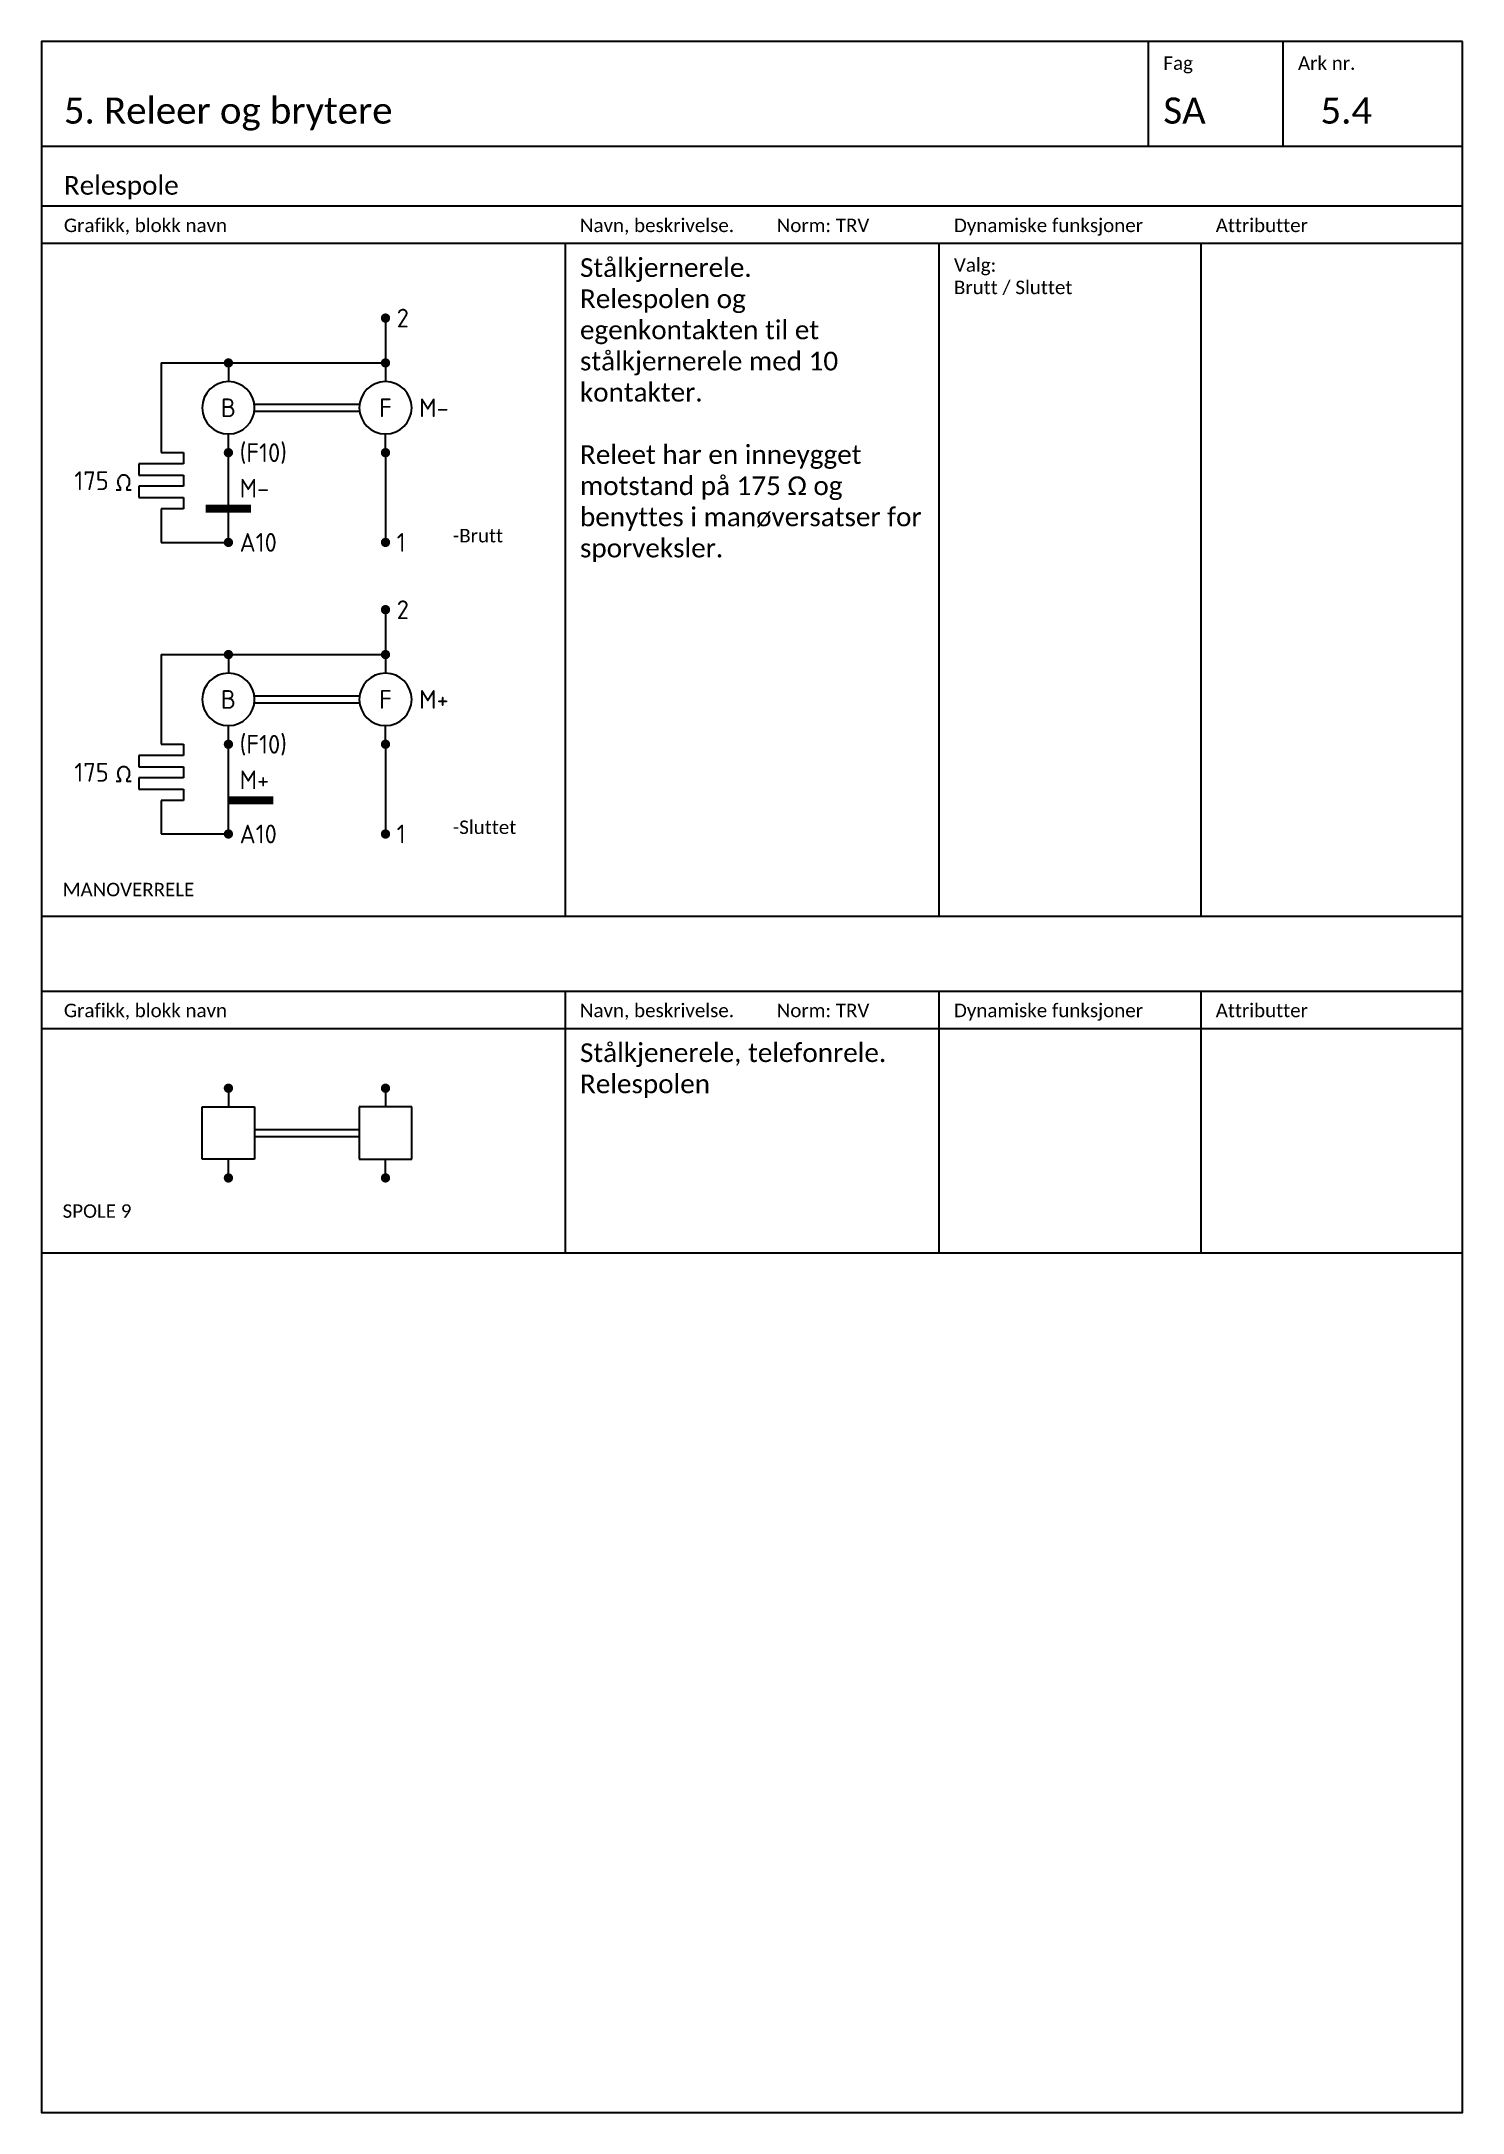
# Model space of a CAD drawing. Extents: x -220 to 1240, y -2179 to 277.
# Drawn here: x 630 to 820, y -1228 to -951 of the extents above; entities that cross this region are included whole.
import ezdxf
from ezdxf.enums import TextEntityAlignment as Align

# ---------------------------------------------------------------- set-up
doc = ezdxf.new("R2010")
doc.units = 0
for name, color, linetype in [('KOMP-TEKST25', 2, 'Continuous'), ('KOMPONENTER', 2, 'Continuous'), ('RAMME', 5, 'Continuous'), ('RAMME SYMBOLER', 4, 'Continuous'), ('RAMME TEKST', 7, 'Continuous'), ('Sig-komponenter', 2, 'Continuous')]:
    doc.layers.add(name, color=color, linetype=linetype)
doc.styles.add('Calibri', font='calibri.ttf')
doc.styles.add('ISO25', font='iso3098.shx', dxfattribs={"height": 2.5})

msp = doc.modelspace()

# ---------------------------------------------------------------- texts
at = {"layer": 'RAMME TEKST', "linetype": 'ByBlock', "style": 'Calibri'}
for s, height, p in [('Ark nr.', 1.8, (798, -954.8)), ('Fag', 1.8, (780, -954.8)), ('5. Releer og brytere', 3.5, (633, -962)), ('SA', 3.5, (780, -962)), ('5.4', 3.5, (801, -962)), ('Relespole', 2.5, (633, -971.5)), ('Grafikk, blokk navn', 1.8, (633, -976.5)), ('Navn, beskrivelse.         Norm: TRV', 1.8, (702, -976.5)), ('Dynamiske funksjoner', 1.8, (752, -976.5)), ('Attributter', 1.8, (787, -976.5)), ('-Brutt', 1.8, (685, -1018)), ('-Sluttet', 1.8, (685, -1057)), ('MANOVERRELE', 1.8, (632.83, -1065.33)), ('Grafikk, blokk navn', 1.8, (633, -1081.5)), ('Navn, beskrivelse.         Norm: TRV', 1.8, (702, -1081.5)), ('Dynamiske funksjoner', 1.8, (752, -1081.5)), ('Attributter', 1.8, (787, -1081.5)), ('SPOLE 9', 1.8, (632.83, -1108.33))]:
    msp.add_text(s, height=height, dxfattribs=at).set_placement(p)
at = {"layer": 'RAMME TEKST', "linetype": 'ByBlock', "attachment_point": 1, "style": 'Calibri'}
for s, insert, char_height, width in [('Stålkjernerele.\\PRelespolen og egenkontakten til et stålkjernerele med 10 kontakter.\\P\\PReleet har en inneygget motstand på 175 Ω og benyttes i manøversatser for sporveksler.', (702, -980), 2.5, 46), ('Valg:\\PBrutt / Sluttet', (752, -980), 1.8, 33), ('Stålkjenerele, telefonrele.\\PRelespolen', (702, -1085), 2.5, 46)]:
    msp.add_mtext(s, dxfattribs=dict(at, insert=insert, char_height=char_height, width=width))

# ---------------------------------------------------------------- blocks, each defined once
blk = doc.blocks.new('SPOLE9')
at = {"layer": 'KOMPONENTER', "color": 0, "linetype": 'ByBlock', "const_width": 0.625}
for points in [[(-0.31, 0, 1), (0.31, 0, 1)], [(20.69, 0, 1), (21.31, 0, 1)], [(-0.31, -12, 1), (0.31, -12, 1)], [(20.69, -12, 1), (21.31, -12, 1)]]:
    blk.add_lwpolyline(points, format="xyb", close=True, dxfattribs=at)
at = {"layer": 'KOMPONENTER', "color": 0, "linetype": 'ByBlock'}
for points in [[(0, 0), (0, -2.5)], [(21, 0), (21, -2.5)], [(-3.5, -2.5), (3.5, -2.5)], [(-3.5, -9.5), (-3.5, -2.5)], [(3.5, -2.5), (3.5, -9.5)], [(24.5, -2.5), (17.5, -2.5)], [(17.5, -2.5), (17.5, -9.5)], [(24.5, -9.5), (24.5, -2.5)], [(3.5, -5.5), (17.5, -5.5)], [(17.5, -6.5), (3.5, -6.5)], [(3.5, -9.5), (-3.5, -9.5)], [(0, -12), (0, -9.5)], [(17.5, -9.5), (24.5, -9.5)], [(21, -12), (21, -9.5)]]:
    blk.add_lwpolyline(points, dxfattribs=at)
at = {"layer": 'KOMP-TEKST25', "linetype": 'ByBlock', "lineweight": -2, "style": 'ISO25'}
for tag, p in [('TILKOPL1', (1.5, -1.24)), ('TILKOPL2', (22.5, -1.25)), ('TEKST3', (26, -7.28)), ('TILKOPL3', (1.5, -13.25)), ('TILKOPL4', (22.5, -13.25))]:
    blk.add_attdef(tag, p, '', height=2.5, dxfattribs=at)
for tag, p in [('T1', (0, -6)), ('T2', (21, -6))]:
    blk.add_attdef(tag, text='', height=2.5, dxfattribs=at).set_placement(p, align=Align.MIDDLE)
blk = doc.blocks.new('SA_tegn_Ohm')
at = {"linetype": 'ByBlock', "lineweight": -2}
blk.add_open_spline([(2, 0), (1.83, 0), (1.65, 0), (1.46, 0), (1.46, 0.11), (1.46, 0.24), (1.46, 0.37), (1.54, 0.43), (1.61, 0.51), (1.75, 0.74), (1.79, 0.91), (1.8, 1.18), (1.79, 1.29), (1.73, 1.49), (1.68, 1.59), (1.52, 1.8), (1.4, 1.89), (1.18, 1.98), (1.08, 2), (0.9, 2), (0.8, 1.98), (0.58, 1.88), (0.46, 1.78), (0.31, 1.57), (0.27, 1.48), (0.2, 1.25), (0.19, 1.09), (0.24, 0.79), (0.3, 0.64), (0.43, 0.46), (0.48, 0.41), (0.54, 0.37), (0.54, 0.24), (0.54, 0.11), (0.54, 0), (0.35, 0), (0.17, 0), (0, 0)], degree=3, knots=[0, 0, 0, 0, 1, 1, 1, 2, 2, 2, 2.384119, 2.384119, 2.920802, 2.920802, 3.298001, 3.298001, 3.6752, 3.6752, 4.181985, 4.181985, 4.543091, 4.543091, 4.904196, 4.904196, 5.422313, 5.422313, 5.774891, 5.774891, 6.289468, 6.289468, 6.804044, 6.804044, 7.066694, 7.066694, 7.066694, 8.066694, 8.066694, 8.066694, 9.066694, 9.066694, 9.066694, 9.066694], dxfattribs=at)
blk = doc.blocks.new('*U152')
at = {"linetype": 'ByBlock', "lineweight": -2, "const_width": 0.625}
for points in [[(-21.31, 24, 1), (-20.69, 24, 1)], [(-0.31, 24, 1), (0.31, 24, 1)]]:
    blk.add_lwpolyline(points, format="xyb", close=True, dxfattribs=at)
at = {"layer": 'KOMPONENTER', "color": 0, "linetype": 'ByBlock', "lineweight": -2}
for p, q in [((0, 30), (0, 24)), ((-30, 24), (-21, 24)), ((-30, 24), (-30, 12)), ((-21, 24), (0, 24)), ((-30, 12), (-27, 12)), ((-27, 12), (-27, 10.5)), ((0, 12), (0, 0)), ((-27, 10.5), (-33, 10.5)), ((-33, 10.5), (-33, 9)), ((-33, 9), (-27, 9)), ((-27, 9), (-27, 7.5)), ((-33, 7.5), (-33, 6)), ((-27, 7.5), (-33, 7.5)), ((-33, 6), (-27, 6)), ((-27, 6), (-27, 4.5)), ((-27, 4.5), (-30, 4.5)), ((-30, 4.5), (-30, 0)), ((-18, 4.9), (-24, 4.9)), ((-18, 4.7), (-24, 4.7)), ((-18, 4.5), (-24, 4.5)), ((-18, 4.3), (-24, 4.3)), ((-18, 4.1), (-24, 4.1)), ((-30, 0), (-21, 0))]:
    blk.add_line(p, q, dxfattribs=at)
at = {"layer": 'KOMPONENTER', "color": 0, "linetype": 'ByBlock', "lineweight": -2, "const_width": 0.625}
for points in [[(-0.31, 30, 1), (0.31, 30, 1)], [(-21.31, 12, 1), (-20.69, 12, 1)], [(-0.31, 12, 1), (0.31, 12, 1)], [(-21.31, 0, 1), (-20.69, 0, 1)], [(-0.31, 0, 1), (0.31, 0, 1)]]:
    blk.add_lwpolyline(points, format="xyb", close=True, dxfattribs=at)
at = {"layer": 'KOMPONENTER', "color": 0, "linetype": 'ByBlock', "lineweight": -2}
for points in [[(-21, 24), (-21, 21.5)], [(0, 24), (0, 21.5)], [(-17.54, 18.5), (-3.46, 18.5)], [(-3.46, 17.5), (-17.54, 17.5)], [(-21, 0), (-21, 14.5)], [(0, 12), (0, 14.5)]]:
    blk.add_lwpolyline(points, dxfattribs=at)
for points in [[(-17.5, 18, 1), (-24.5, 18, 1), (-17.5, 18, 1)], [(3.5, 18, 1), (-3.5, 18, 1), (3.5, 18, 1)]]:
    blk.add_lwpolyline(points, format="xyb", dxfattribs=at)
at = {"layer": 'KOMPONENTER', "color": 0, "linetype": 'ByBlock', "lineweight": -2, "const_width": 1}
blk.add_lwpolyline([(-24, 4.5), (-18, 4.5)], dxfattribs=at)
at = {"layer": 'Sig-komponenter'}
blk.add_blockref('SA_tegn_Ohm', (-36, 7), dxfattribs=at)
at = {"layer": 'KOMP-TEKST25', "style": 'ISO25'}
for tag, p in [('TEKST2', (1.5, 30)), ('TEKST3', (4.5, 18)), ('TILKOPL2', (-19.5, 12)), ('TILKOPL1', (-19.5, 0)), ('TEKST1', (1.5, 0))]:
    blk.add_attdef(tag, text='', height=2.5, dxfattribs=at).set_placement(p, align=Align.MIDDLE_LEFT)
for tag, p in [('T1', (-21, 18)), ('T2', (0, 18))]:
    blk.add_attdef(tag, text='', height=2.5, dxfattribs=at).set_placement(p, align=Align.MIDDLE)
at = {"layer": 'KOMP-TEKST25', "linetype": 'ByBlock', "lineweight": -2, "style": 'ISO25'}
blk.add_attdef('TEKST5', text='', height=2.5, dxfattribs=at).set_placement((-37, 7), align=Align.RIGHT)
at = {"layer": 'KOMP-TEKST25', "style": 'ISO25'}
blk.add_attdef('TEKST4', (-19.5, 6), '', height=2.5, dxfattribs=at)
blk = doc.blocks.new('*U151')
at = {"linetype": 'ByBlock', "lineweight": -2, "const_width": 0.625}
for points in [[(-21.31, 24, 1), (-20.69, 24, 1)], [(-0.31, 24, 1), (0.31, 24, 1)]]:
    blk.add_lwpolyline(points, format="xyb", close=True, dxfattribs=at)
at = {"layer": 'KOMPONENTER', "color": 0, "linetype": 'ByBlock', "lineweight": -2}
for p, q in [((0, 30), (0, 24)), ((-30, 24), (-21, 24)), ((-30, 24), (-30, 12)), ((-21, 24), (0, 24)), ((-30, 12), (-27, 12)), ((-27, 12), (-27, 10.5)), ((0, 12), (0, 0)), ((-27, 10.5), (-33, 10.5)), ((-33, 10.5), (-33, 9)), ((-33, 9), (-27, 9)), ((-27, 9), (-27, 7.5)), ((-33, 7.5), (-33, 6)), ((-27, 7.5), (-33, 7.5)), ((-33, 6), (-27, 6)), ((-27, 6), (-27, 4.5)), ((-27, 4.5), (-30, 4.5)), ((-30, 4.5), (-30, 0)), ((-15, 4.9), (-21, 4.9)), ((-15, 4.7), (-21, 4.7)), ((-15, 4.5), (-21, 4.5)), ((-15, 4.3), (-21, 4.3)), ((-15, 4.1), (-21, 4.1)), ((-30, 0), (-21, 0))]:
    blk.add_line(p, q, dxfattribs=at)
at = {"layer": 'KOMPONENTER', "color": 0, "linetype": 'ByBlock', "lineweight": -2, "const_width": 0.625}
for points in [[(-0.31, 30, 1), (0.31, 30, 1)], [(-21.31, 12, 1), (-20.69, 12, 1)], [(-0.31, 12, 1), (0.31, 12, 1)], [(-21.31, 0, 1), (-20.69, 0, 1)], [(-0.31, 0, 1), (0.31, 0, 1)]]:
    blk.add_lwpolyline(points, format="xyb", close=True, dxfattribs=at)
at = {"layer": 'KOMPONENTER', "color": 0, "linetype": 'ByBlock', "lineweight": -2}
for points in [[(-21, 24), (-21, 21.5)], [(0, 24), (0, 21.5)], [(-17.54, 18.5), (-3.46, 18.5)], [(-3.46, 17.5), (-17.54, 17.5)], [(-21, 0), (-21, 14.5)], [(0, 12), (0, 14.5)]]:
    blk.add_lwpolyline(points, dxfattribs=at)
for points in [[(-17.5, 18, 1), (-24.5, 18, 1), (-17.5, 18, 1)], [(3.5, 18, 1), (-3.5, 18, 1), (3.5, 18, 1)]]:
    blk.add_lwpolyline(points, format="xyb", dxfattribs=at)
at = {"layer": 'KOMPONENTER', "color": 0, "linetype": 'ByBlock', "lineweight": -2, "const_width": 1}
blk.add_lwpolyline([(-21, 4.5), (-15, 4.5)], dxfattribs=at)
at = {"layer": 'Sig-komponenter'}
blk.add_blockref('SA_tegn_Ohm', (-36, 7), dxfattribs=at)
at = {"layer": 'KOMP-TEKST25', "style": 'ISO25'}
for tag, p in [('TEKST2', (1.5, 30)), ('TEKST3', (4.5, 18)), ('TILKOPL2', (-19.5, 12)), ('TILKOPL1', (-19.5, 0)), ('TEKST1', (1.5, 0))]:
    blk.add_attdef(tag, text='', height=2.5, dxfattribs=at).set_placement(p, align=Align.MIDDLE_LEFT)
for tag, p in [('T1', (-21, 18)), ('T2', (0, 18))]:
    blk.add_attdef(tag, text='', height=2.5, dxfattribs=at).set_placement(p, align=Align.MIDDLE)
at = {"layer": 'KOMP-TEKST25', "linetype": 'ByBlock', "lineweight": -2, "style": 'ISO25'}
blk.add_attdef('TEKST5', text='', height=2.5, dxfattribs=at).set_placement((-37, 7), align=Align.RIGHT)
at = {"layer": 'KOMP-TEKST25', "style": 'ISO25'}
blk.add_attdef('TEKST4', (-19.5, 6), '', height=2.5, dxfattribs=at)

# ---------------------------------------------------------------- linework, layer by layer
at = {"layer": 'RAMME'}
msp.add_lwpolyline([(820, -951), (630, -951), (630, -1228), (820, -1228)], close=True, dxfattribs=at)
msp.add_lwpolyline([(630, -965), (820, -965)], dxfattribs=at)
at = {"layer": 'RAMME SYMBOLER'}
for p, q in [((778, -965), (778, -951)), ((796, -965), (796, -951)), ((630, -973), (820, -973)), ((630, -978), (820, -978)), ((700, -978), (700, -1068)), ((750, -978), (750, -1068)), ((785, -978), (785, -1068)), ((630, -1068), (820, -1068)), ((630, -1078), (820, -1078)), ((700, -1078), (700, -1113)), ((750, -1078), (750, -1113)), ((785, -1078), (785, -1113)), ((630, -1083), (820, -1083)), ((630, -1113), (820, -1113))]:
    msp.add_line(p, q, dxfattribs=at)

# ---------------------------------------------------------------- block references
at = {"layer": 'Sig-komponenter'}
for name, p, values in [('*U152', (676, -1018), {'TEKST4': 'M-', 'TILKOPL2': '(F10)', 'TILKOPL1': 'A10', 'TEKST1': '1', 'TEKST2': '2', 'TEKST3': 'M-', 'T2': 'F', 'T1': 'B', 'TEKST5': '175'}), ('*U151', (676, -1057), {'TEKST4': 'M+', 'TILKOPL2': '(F10)', 'TILKOPL1': 'A10', 'TEKST1': '1', 'TEKST2': '2', 'TEKST3': 'M+', 'T2': 'F', 'T1': 'B', 'TEKST5': '175'})]:
    msp.add_blockref(name, p, dxfattribs=at).add_auto_attribs(values)
msp.add_blockref('SPOLE9', (655, -1091), dxfattribs=at)

msp.set_redraw_order([(e.dxf.handle, doc.entitydb.next_handle()) for e in msp.query("TEXT MTEXT ATTDEF DIMENSION ARC_DIMENSION")])  # texts and dimensions are drawn at this point

doc.saveas('drawing.dxf')
